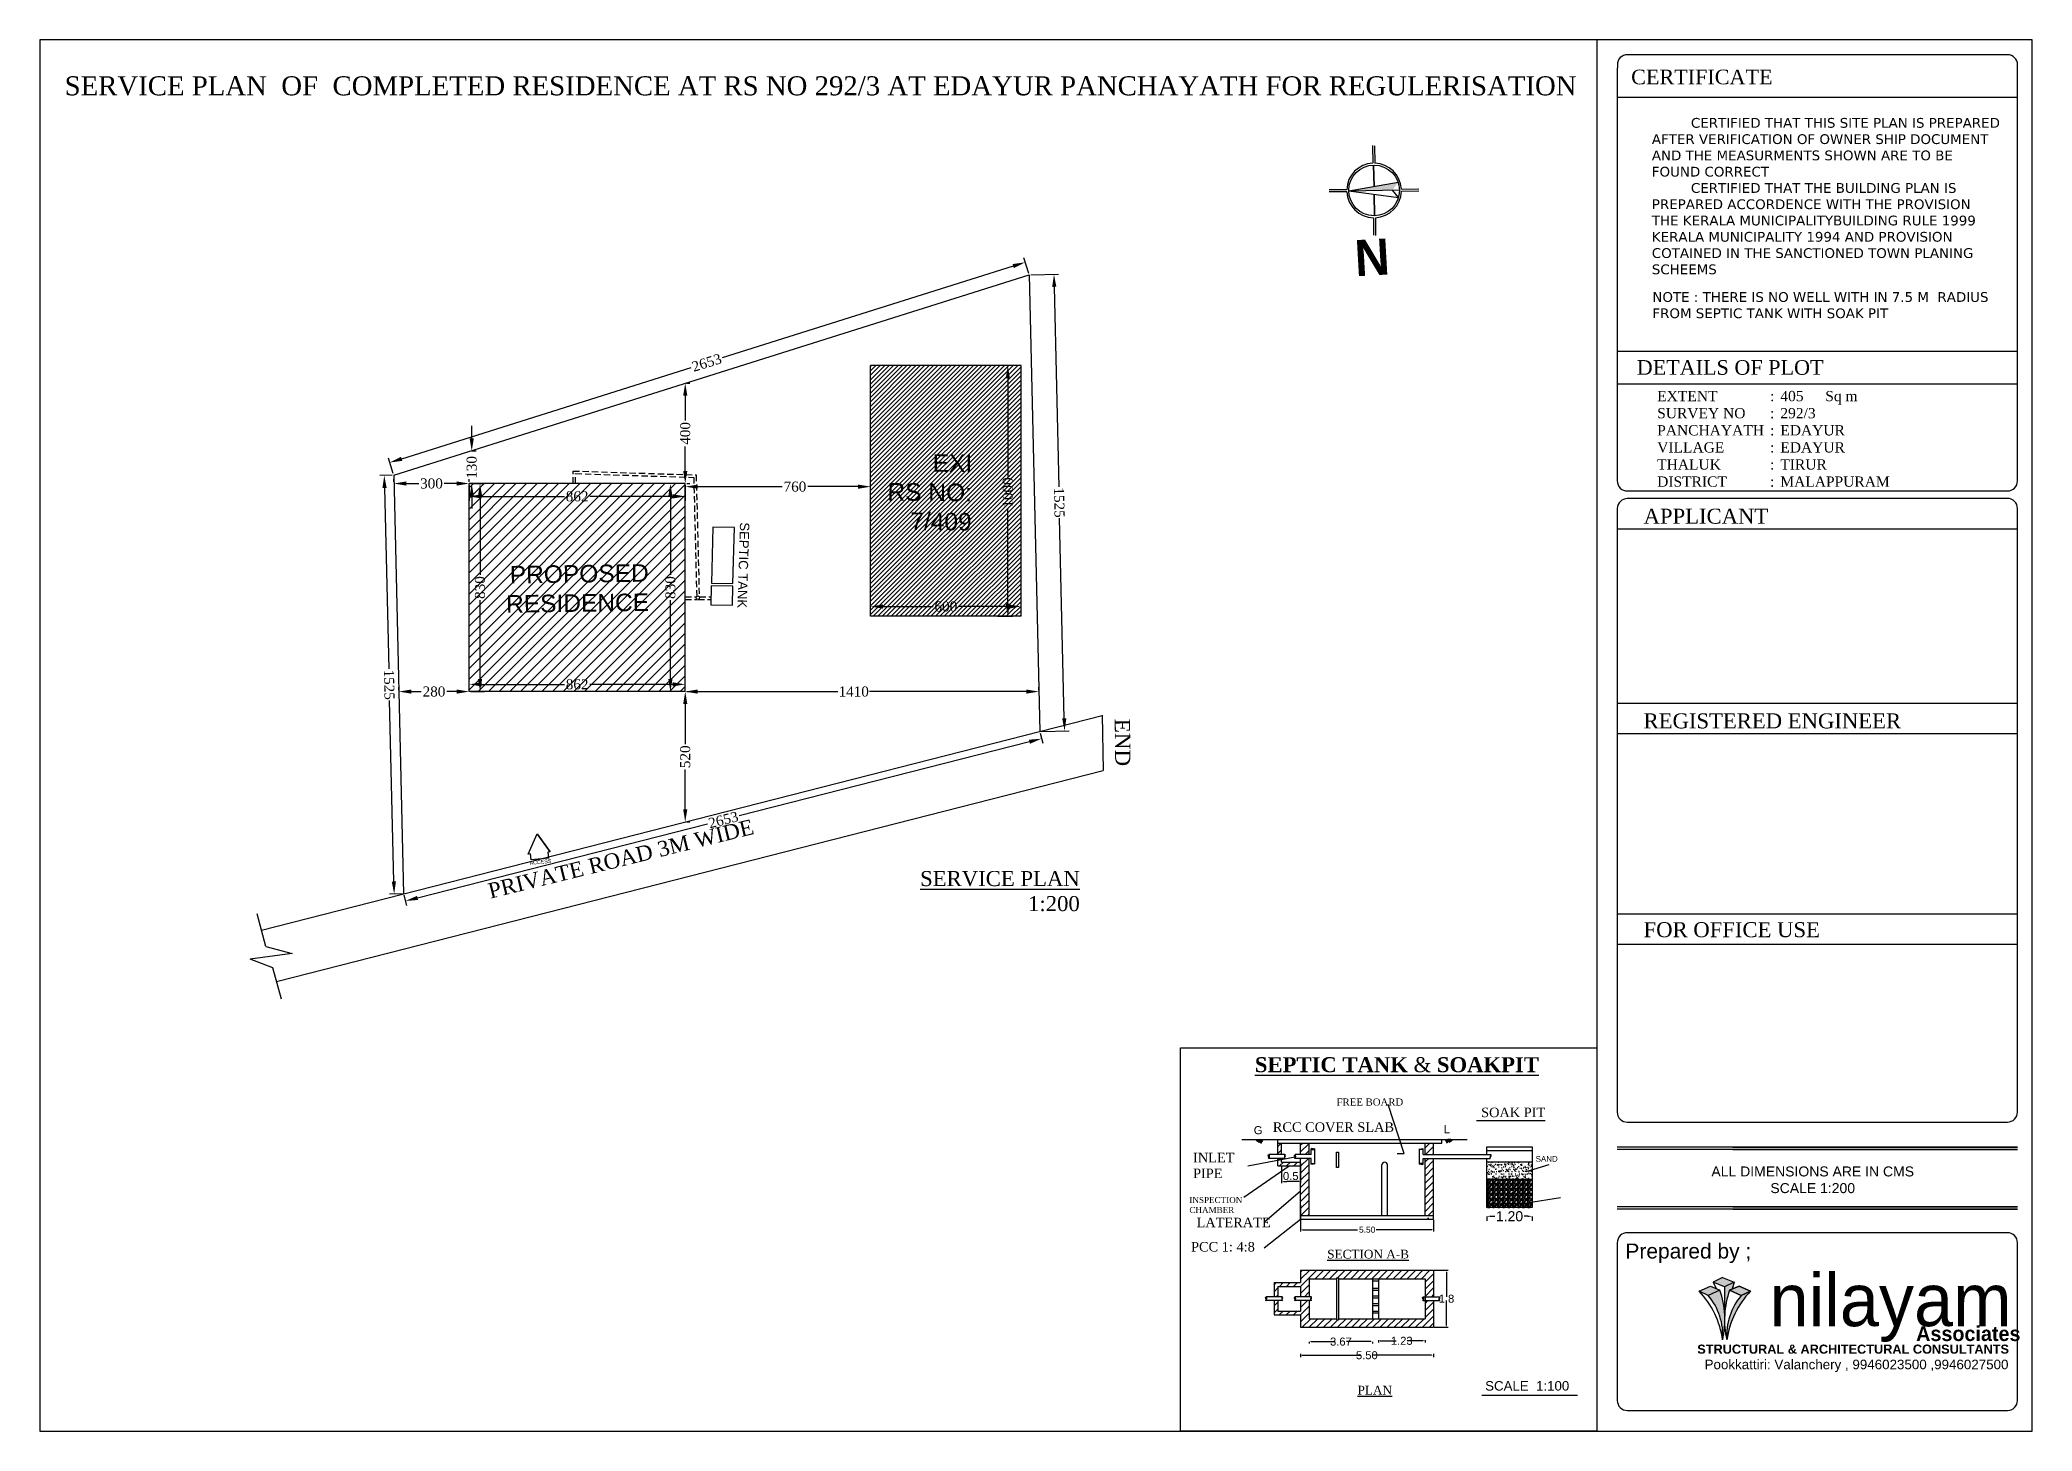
# Model space of a CAD drawing. Header units: inches. Extents: x -2903 to 3367, y -161 to 1064.
# Drawn here: x 301.9 to 381.3, y 103.9 to 159.4 of the extents above; entities that cross this region are included whole.
import ezdxf

# ---------------------------------------------------------------- set-up
doc = ezdxf.new("R2010")
doc.units = ezdxf.units.IN
doc.header["$MEASUREMENT"] = 0
doc.linetypes.add('ACAD_ISO03W100', pattern=[30, 12, -18])
doc.linetypes.add('DASHED2', pattern=[0.375, 0.25, -0.125])
doc.layers.add('--plan', color=7, linetype='Continuous')
doc.layers.add('TITLE', color=7, linetype='Continuous')
doc.styles.add('SA', font='times.ttf')
doc.styles.get("Standard").update_dxf_attribs({"font": 'arial.ttf'})
doc.styles.add('style1', font='romand.shx', dxfattribs={"height": 5})
doc.dimstyles.new('400', dxfattribs={"dimtxt": 0.4, "dimasz": 0.5, "dimexe": 0.18, "dimexo": 0.0625, "dimgap": 0.09, "dimtad": 0, "dimdec": 0, "dimlfac": 100, "dimzin": 0, "dimdsep": 46, "dimtxsty": 'SA', "dimcen": 0.09, "dimadec": 0, "dimazin": 0, "dimtfac": 1, "dimtdec": 0, "dimtofl": 0, "dimtmove": 0, "dimatfit": 3, "dimfxl": 1, "dimtolj": 1, "dimtzin": 0, "dimarcsym": 0})
doc.dimstyles.get("Standard").update_dxf_attribs({"dimtxt": 0.18, "dimasz": 0.18, "dimexe": 0.18, "dimexo": 0.0625, "dimgap": 0.09, "dimtad": 0, "dimtih": 1, "dimtoh": 1, "dimdec": 0, "dimlfac": 100, "dimzin": 0, "dimdsep": 46, "dimtxsty": 'Standard', "dimcen": 0.09, "dimadec": 0, "dimazin": 0, "dimtfac": 1, "dimtdec": 0, "dimtofl": 0, "dimtmove": 0, "dimatfit": 3, "dimfxl": 1, "dimtolj": 1, "dimtzin": 0, "dimarcsym": 0})
pattern_1 = [(45, (309.23156, -97.78228), (-0.14110087, 0.14110087), [])]

msp = doc.modelspace()

# ---------------------------------------------------------------- texts
at = {"layer": '--plan', "ltscale": 0.1, "char_height": 0.6096, "width": 46.54242, "attachment_point": 1, "style": 'SA'}
for s, insert, rotation in [('END ', (345.369, 132.335), 270.60557), ('PRIVATE ROAD 3M WIDE', (319.714, 125.744), 13.79045)]:
    msp.add_mtext(s, dxfattribs=dict(at, insert=insert, rotation=rotation))
at = {"layer": '--plan', "ltscale": 0.1, "insert": (320.742, 126.255), "char_height": 0.6, "width": 22.62466, "attachment_point": 1, "style": 'SA'}
msp.add_mtext('\\pxqr;{\\LSERVICE PLAN\\P}1:200', dxfattribs=at)
for s, height, p in [('G ', 0.3236, (350.305, 115.753)), ('L', 0.328, (357.882, 115.793)), ('SAND', 0.2273, (361.548, 114.657)), ('0.5', 0.3193, (351.47, 113.928)), ('SCALE  1:100', 0.37883, (359.534, 105.528))]:
    msp.add_text(s, height=height).set_placement(p)
at = {"attachment_point": 1}
for s, insert, char_height, width, style in [('{\\fTimes New Roman|b0|i0|c0|p18;CERTIFICATE}', (365.357, 158.224), 0.58425, 44.41204, 'SA'), ('{\\fVerdana|b0|i0|c0|p34;NOTE : THERE IS NO WELL WITH IN 7.5 M  RADIUS FROM SEPTIC TANK WITH SOAK PIT}', (366.204, 149.349), 0.3895, 14.78911, 'SA'), ('{\\fTimes New Roman|b0|i0|c0|p18;DETAILS OF PLOT}', (365.578, 146.637), 0.58425, 44.41204, 'SA'), ('{\\fTimes New Roman|b0|i0|c0|p18;APPLICANT}', (365.852, 140.71), 0.5985, 5.9548, 'style1'), ('{\\fTimes New Roman|b0|i0|c0|p18;REGISTERED ENGINEER}', (365.852, 132.544), 0.5985, 17.0473, 'style1'), ('{\\fTimes New Roman|b0|i0|c0|p18;FOR OFFICE USE}', (365.852, 124.214), 0.5985, 19.37305, 'style1'), ('{\\H0.75x;FREE BOARD} ', (353.608, 117.182), 0.37883, 5.03289, 'SA'), ('RCC COVER SLAB', (351.067, 116.229), 0.37883, 5.03289, 'SA'), ('INLET \\PPIPE', (347.884, 115.013), 0.3788, 5.03289, 'SA'), ('INSPECTION \\PCHAMBER', (347.738, 113.251), 0.23946, 5.03289, 'SA'), ('LATERATE ', (348.024, 112.424), 0.3788, 4.74578, 'SA'), ('PCC 1: 4:8', (347.804, 111.455), 0.3788, 3.66489, 'SA'), ('{\\LSECTION A-B}', (353.234, 111.147), 0.34852, 3.79168, 'SA'), ('{\\LPLAN}', (354.444, 105.72), 0.3485, 3.79168, 'SA')]:
    msp.add_mtext(s, dxfattribs=dict(at, insert=insert, char_height=char_height, width=width, style=style))
at = {"color": 6, "insert": (295.235, 157.959), "char_height": 0.76, "width": 73.00414, "attachment_point": 1, "style": 'SA'}
msp.add_mtext('\\A1;\\pxqc;{\\C256;         SERVICE PLAN  OF  COMPLETED RESIDENCE AT RS NO 292/3 AT EDAYUR PANCHAYATH FOR REGULERISATION}', dxfattribs=at)
at = {"linetype": 'ACAD_ISO03W100', "insert": (366.181, 156.296), "char_height": 0.3895, "width": 13.84459, "attachment_point": 1, "style": 'SA'}
msp.add_mtext('{\\fVerdana|b0|i0|c0|p34;^ICERTIFIED THAT THIS SITE PLAN IS PREPARED AFTER VERIFICATION OF OWNER SHIP DOCUMENT AND THE MEASURMENTS SHOWN ARE TO BE FOUND CORRECT\\P^ICERTIFIED THAT THE BUILDING PLAN IS PREPARED ACCORDENCE WITH THE PROVISION THE KERALA MUNICIPALITYBUILDING RULE 1999 KERALA MUNICIPALITY 1994 AND PROVISION COTAINED IN THE SANCTIONED TOWN PLANING SCHEEMS}', dxfattribs=at)
at = {"color": 7, "insert": (355.065, 150.018), "char_height": 1.44085, "width": 30.43195, "attachment_point": 2, "rotation": 183.24386, "style": 'SA'}
msp.add_mtext('{\\fStylus BT|b1|i0|c0|p34;N}', dxfattribs=at)
at = {"color": 240, "true_color": 0xed1f24, "insert": (366.394, 145.407), "char_height": 0.40929, "width": 11.77854, "attachment_point": 1, "style": 'SA'}
msp.add_mtext('\\pxt10,11,12;{\\C256;EXTENT^I^I:^I405^I Sq m\\P\\pt11,12;SURVEY NO^I:^I292/3\\PPANCHAYATH ^I:^IEDAYUR\\PVILLAGE^I:^IEDAYUR \\P\\pt10,11,12;THALUK^I^I:^ITIRUR\\PDISTRICT^I^I:^IMALAPPURAM}', dxfattribs=at)
at = {"linetype": 'ByBlock', "insert": (339.08, 142.869), "char_height": 0.7, "width": 7.81386, "attachment_point": 3, "rotation": 359.43622}
msp.add_mtext('EXI\\P RS NO:\\P7/409', dxfattribs=at)
at = {"linetype": 'ByBlock', "transparency": 33554687, "attachment_point": 3}
for s, insert, char_height, width, rotation in [('SEPTIC TANK ', (330.083, 136.737), 0.37369, 4.17136, 268.19598), ('PROPOSED RESIDENCE', (326.17, 138.499), 0.7, 7.81386, 0.75212)]:
    msp.add_mtext(s, dxfattribs=dict(at, insert=insert, char_height=char_height, width=width, rotation=rotation))
at = {"insert": (321.418, 126.65), "char_height": 0.151, "width": 31.60717, "attachment_point": 1, "rotation": 5.62552}
msp.add_mtext('ACCESS', dxfattribs=at)
at = {"ltscale": 10, "insert": (359.372, 116.816), "char_height": 0.3788, "width": 3.2544, "attachment_point": 1, "style": 'SA'}
msp.add_mtext('SOAK PIT', dxfattribs=at)
at = {"insert": (366.507, 114.47), "char_height": 0.399, "width": 12.18174, "attachment_point": 1}
msp.add_mtext('\\pxqc;ALL DIMENSIONS ARE IN CMS\\PSCALE 1:200', dxfattribs=at)
at = {"attachment_point": 5}
for s, insert, char_height in [('\\A1;5.50', (354.827, 111.946), 0.2395), ('\\A1;1.8', (357.992, 109.192), 0.3193)]:
    msp.add_mtext(s, dxfattribs=dict(at, insert=insert, char_height=char_height))
at = {"color": 0, "lineweight": 20, "insert": (365.127, 111.395), "char_height": 0.5985, "width": 13.89309, "attachment_point": 1}
msp.add_mtext('Prepared by ;', dxfattribs=at)
at = {"ltscale": 10, "char_height": 0.3193, "attachment_point": 5}
for s, insert in [('\\A1;3.67', (353.781, 107.481)), ('\\A1;1.23', (356.206, 107.513)), ('\\A1;5.50', (354.815, 106.937))]:
    msp.add_mtext(s, dxfattribs=dict(at, insert=insert))
at = {"layer": 'TITLE', "color": 7, "insert": (350.349, 118.829), "char_height": 0.59864, "width": 38.59786, "attachment_point": 1, "style": 'SA'}
msp.add_mtext('{\\fTimes New Roman|b1|i0|c0|p18;\\LSEPTIC TANK \\fTimes New Roman|b0|i0|c0|p18;\\C256;& \\fTimes New Roman|b1|i0|c0|p18;\\C7;SOAKPIT}', dxfattribs=at)

# ---------------------------------------------------------------- blocks, each defined once
blk = doc.blocks.new('*D533')
at = {"color": 0, "lineweight": -2, "ltscale": 10, "transparency": 16777216}
for p, q in [((359.595, 112.474), (359.595, 112.302)), ((359.775, 112.482), (359.914, 112.482)), ((361.233, 112.482), (361.094, 112.482)), ((361.413, 112.474), (361.413, 112.302))]:
    blk.add_line(p, q, dxfattribs=at)
at = {"color": 0, "ltscale": 10, "transparency": 16777216}
for points in [[(359.775, 112.512), (359.775, 112.452), (359.595, 112.482)], [(361.233, 112.512), (361.233, 112.452), (361.413, 112.482)]]:
    blk.add_solid(points, dxfattribs=at)
at = {"layer": 'Defpoints', "color": 0, "ltscale": 10, "transparency": 16777216}
for p in [(359.595, 112.536), (361.413, 112.536), (361.413, 112.482)]:
    blk.add_point(p, dxfattribs=at)
at = {"color": 0, "ltscale": 10, "transparency": 16777216, "insert": (360.504, 112.482), "char_height": 0.18, "attachment_point": 5}
blk.add_mtext('\\A1;{\\H2.2222x;1.20}', dxfattribs=at)
blk = doc.blocks.new('nilayan new')
h = blk.add_hatch(color=256)
h.set_gradient(color1=(171, 171, 160), color2=(233, 233, 231), one_color=1, tint=0.91)
h.paths.add_polyline_path([(-543.265, 296.076), (-543.464, 295.991), (-543.303, 295.916), (-543.099, 296.007)])
h.paths.add_polyline_path([(-543.099, 296.007), (-543.303, 295.916, -0.197043), (-543.05, 295.133, 0.041266), (-543.013, 295.39, -0.030102), (-543.013, 295.58, 0.069334)])
h.paths.add_polyline_path([(-542.927, 296.007), (-542.722, 295.916), (-542.561, 295.991), (-542.76, 296.076)])
h.paths.add_polyline_path([(-542.561, 295.991), (-542.722, 295.916, 0.197043), (-542.976, 295.133, -0.158169)])
h = blk.add_hatch(color=256)
h.set_gradient(color1=(13, 97, 231), color2=(163, 196, 250), one_color=1, tint=0.81, name='HEMISPHERICAL')
h.paths.add_polyline_path([(-542.848, 296.148), (-543.052, 296.23), (-543.218, 296.149), (-543.018, 296.064)])
h.paths.add_polyline_path([(-543.016, 295.622, -0.006631), (-543.013, 295.58, -0.069334), (-542.927, 296.007), (-542.882, 296.026), (-542.848, 296.148), (-543.018, 296.064)])
for p, q in [((-543.464, 295.991), (-543.265, 296.076)), ((-543.099, 296.007), (-543.303, 295.916)), ((-543.265, 296.076), (-543.099, 296.007)), ((-543.052, 296.23), (-543.218, 296.149)), ((-543.018, 296.064), (-543.218, 296.149)), ((-543.218, 296.149), (-543.163, 296.034)), ((-543.052, 296.23), (-542.848, 296.148)), ((-542.848, 296.148), (-543.018, 296.064)), ((-543.018, 296.064), (-543.016, 295.622)), ((-542.76, 296.076), (-542.927, 296.007)), ((-542.927, 296.007), (-542.722, 295.916)), ((-542.848, 296.148), (-542.882, 296.026)), ((-542.561, 295.991), (-542.76, 296.076)), ((-543.303, 295.916), (-543.464, 295.991)), ((-542.722, 295.916), (-542.561, 295.991))]:
    blk.add_line(p, q)
for points in [[(-543.265, 296.076), (-543.099, 296.007), (-543.303, 295.916), (-543.464, 295.991), (-543.265, 296.076)], [(-542.76, 296.076), (-542.561, 295.991), (-542.722, 295.916), (-542.927, 296.007), (-542.76, 296.076)]]:
    blk.add_lwpolyline(points)
for centre, radius, start, end in [((-544.588, 295.485), 1.579, 347.0994, 19.3132), ((-541.437, 295.485), 1.579, 160.6868, 192.9006), ((-544.579, 294.922), 1.544, 7.8259, 43.7778), ((-544.132, 295.215), 1.085, 355.6446, 40.2323), ((-541.893, 295.215), 1.085, 139.7677, 184.3554), ((-541.446, 294.922), 1.544, 136.2222, 172.1741)]:
    blk.add_arc(centre, radius, start, end)
at = {"attachment_point": 1}
for s, width, insert, char_height in [('{\\fBauhaus|b0|i0|c0|p2;\\C5;nilayam}', 18.84828, (-542.225, 296.297), 0.92248), ('Pookkattiri: Valanchery , 9946023500 ,9946027500', 13.33237, (-543.366, 294.786), 0.168)]:
    blk.add_mtext_dynamic_manual_height_columns(s, width=width, gutter_width=1, heights=[0], dxfattribs=dict(at, insert=insert, char_height=char_height))
for s, insert, char_height, width in [('{\\fBauhaus|b1|i0|c0|p2;Associates}', (-539.651, 295.373), 0.25945, 11.05359), ('{\\fArial Greek|b1|i0|c0|p34;STRUCTURAL & ARCHITECTURAL CONSULTANTS}', (-543.495, 295.051), 0.16, 15.33754)]:
    blk.add_mtext(s, dxfattribs=dict(at, insert=insert, char_height=char_height, width=width))
blk = doc.blocks.new('*D534')
at = {"color": 0, "lineweight": -2, "transparency": 16777216}
for p, q in [((316.211, 133.476), (316.211, 133.593)), ((319.011, 133.476), (319.011, 133.593)), ((316.711, 133.413), (317.095, 133.413)), ((318.511, 133.413), (318.127, 133.413))]:
    blk.add_line(p, q, dxfattribs=at)
at = {"color": 0, "transparency": 16777216}
for points in [[(316.711, 133.497), (316.711, 133.33), (316.211, 133.413)], [(318.511, 133.497), (318.511, 133.33), (319.011, 133.413)]]:
    blk.add_solid(points, dxfattribs=at)
at = {"layer": 'Defpoints', "color": 0, "transparency": 16777216}
for p in [(316.211, 133.413), (316.211, 133.413), (319.011, 133.413)]:
    blk.add_point(p, dxfattribs=at)
at = {"color": 0, "transparency": 16777216, "insert": (317.611, 133.413), "char_height": 0.4, "attachment_point": 5, "style": 'SA'}
blk.add_mtext('\\A1;280', dxfattribs=at)
blk = doc.blocks.new('*D542')
at = {"color": 0, "lineweight": -2, "transparency": 16777216}
for p, q in [((327.569, 141.713), (326.859, 141.713)), ((327.039, 141.213), (327.039, 138.068)), ((327.039, 133.913), (327.039, 137.059)), ((327.249, 133.413), (326.859, 133.413))]:
    blk.add_line(p, q, dxfattribs=at)
at = {"color": 0, "transparency": 16777216}
for points in [[(326.956, 141.213), (327.122, 141.213), (327.039, 141.713)], [(326.956, 133.913), (327.122, 133.913), (327.039, 133.413)]]:
    blk.add_solid(points, dxfattribs=at)
at = {"layer": 'Defpoints', "color": 0, "transparency": 16777216}
for p in [(327.039, 141.713), (327.631, 141.713), (327.311, 133.413)]:
    blk.add_point(p, dxfattribs=at)
at = {"color": 0, "transparency": 16777216, "insert": (327.039, 137.563), "char_height": 0.4, "attachment_point": 5, "rotation": 90, "style": 'SA'}
blk.add_mtext('\\A1;830', dxfattribs=at)
blk = doc.blocks.new('*D543')
at = {"color": 0, "lineweight": -2, "transparency": 16777216}
for p, q in [((319.011, 141.651), (319.011, 141.02)), ((327.631, 141.651), (327.631, 141.02)), ((319.511, 141.2), (322.818, 141.2)), ((327.131, 141.2), (323.824, 141.2))]:
    blk.add_line(p, q, dxfattribs=at)
at = {"color": 0, "transparency": 16777216}
for points in [[(319.511, 141.284), (319.511, 141.117), (319.011, 141.2)], [(327.131, 141.284), (327.131, 141.117), (327.631, 141.2)]]:
    blk.add_solid(points, dxfattribs=at)
at = {"layer": 'Defpoints', "color": 0, "transparency": 16777216}
for p in [(319.011, 141.713), (327.631, 141.713), (319.011, 141.2)]:
    blk.add_point(p, dxfattribs=at)
at = {"color": 0, "transparency": 16777216, "insert": (323.321, 141.2), "char_height": 0.4, "attachment_point": 5, "style": 'SA'}
blk.add_mtext('\\A1;862', dxfattribs=at)
blk = doc.blocks.new('*D544')
at = {"color": 0, "lineweight": -2, "transparency": 16777216}
for p, q in [((319.074, 141.713), (319.627, 141.713)), ((319.447, 141.213), (319.447, 138.068)), ((319.447, 133.913), (319.447, 137.059)), ((319.074, 133.413), (319.627, 133.413))]:
    blk.add_line(p, q, dxfattribs=at)
at = {"color": 0, "transparency": 16777216}
for points in [[(319.364, 141.213), (319.531, 141.213), (319.447, 141.713)], [(319.364, 133.913), (319.531, 133.913), (319.447, 133.413)]]:
    blk.add_solid(points, dxfattribs=at)
at = {"layer": 'Defpoints', "color": 0, "transparency": 16777216}
for p in [(319.011, 141.713), (319.011, 133.413), (319.447, 133.413)]:
    blk.add_point(p, dxfattribs=at)
at = {"color": 0, "transparency": 16777216, "insert": (319.447, 137.563), "char_height": 0.4, "attachment_point": 5, "rotation": 90, "style": 'SA'}
blk.add_mtext('\\A1;830', dxfattribs=at)
blk = doc.blocks.new('*D545')
at = {"color": 0, "lineweight": -2, "transparency": 16777216}
for p, q in [((319.011, 133.476), (319.011, 133.881)), ((319.511, 133.701), (322.818, 133.701)), ((327.131, 133.701), (323.824, 133.701)), ((327.631, 133.476), (327.631, 133.881))]:
    blk.add_line(p, q, dxfattribs=at)
at = {"color": 0, "transparency": 16777216}
for points in [[(319.511, 133.784), (319.511, 133.618), (319.011, 133.701)], [(327.131, 133.784), (327.131, 133.618), (327.631, 133.701)]]:
    blk.add_solid(points, dxfattribs=at)
at = {"layer": 'Defpoints', "color": 0, "transparency": 16777216}
for p in [(327.631, 133.701), (319.011, 133.413), (327.631, 133.413)]:
    blk.add_point(p, dxfattribs=at)
at = {"color": 0, "transparency": 16777216, "insert": (323.321, 133.701), "char_height": 0.4, "attachment_point": 5, "style": 'SA'}
blk.add_mtext('\\A1;862', dxfattribs=at)
blk = doc.blocks.new('*D535')
at = {"color": 0, "lineweight": -2, "transparency": 16777216}
for p, q in [((327.631, 133.476), (327.631, 133.593)), ((341.734, 133.476), (341.734, 133.593)), ((328.131, 133.413), (333.714, 133.413)), ((341.234, 133.413), (334.985, 133.413))]:
    blk.add_line(p, q, dxfattribs=at)
at = {"color": 0, "transparency": 16777216}
for points in [[(328.131, 133.497), (328.131, 133.33), (327.631, 133.413)], [(341.234, 133.497), (341.234, 133.33), (341.734, 133.413)]]:
    blk.add_solid(points, dxfattribs=at)
at = {"layer": 'Defpoints', "color": 0, "transparency": 16777216}
for p in [(327.631, 133.413), (341.734, 133.413), (341.734, 133.413)]:
    blk.add_point(p, dxfattribs=at)
at = {"color": 0, "transparency": 16777216, "insert": (334.35, 133.413), "char_height": 0.4, "attachment_point": 5, "style": 'SA'}
blk.add_mtext('\\A1;1410', dxfattribs=at)
blk = doc.blocks.new('*D538')
at = {"color": 0, "lineweight": -2, "transparency": 16777216}
for p, q in [((316.011, 141.776), (316.011, 141.893)), ((316.511, 141.713), (317.001, 141.713)), ((318.511, 141.713), (318.022, 141.713)), ((319.011, 141.776), (319.011, 141.893))]:
    blk.add_line(p, q, dxfattribs=at)
at = {"color": 0, "transparency": 16777216}
for points in [[(316.511, 141.797), (316.511, 141.63), (316.011, 141.713)], [(318.511, 141.797), (318.511, 141.63), (319.011, 141.713)]]:
    blk.add_solid(points, dxfattribs=at)
at = {"layer": 'Defpoints', "color": 0, "transparency": 16777216}
for p in [(316.011, 141.713), (316.011, 141.713), (319.011, 141.713)]:
    blk.add_point(p, dxfattribs=at)
at = {"color": 0, "transparency": 16777216, "insert": (317.511, 141.713), "char_height": 0.4, "attachment_point": 5, "style": 'SA'}
blk.add_mtext('\\A1;300', dxfattribs=at)
blk = doc.blocks.new('*D539')
at = {"color": 0, "lineweight": -2, "transparency": 16777216}
for p, q in [((319.115, 143.511), (319.115, 144.011)), ((319.122, 143.011), (319.295, 143.011)), ((319.074, 141.713), (319.295, 141.713)), ((319.115, 141.213), (319.115, 140.713))]:
    blk.add_line(p, q, dxfattribs=at)
at = {"color": 0, "transparency": 16777216}
for points in [[(319.031, 143.511), (319.198, 143.511), (319.115, 143.011)], [(319.031, 141.213), (319.198, 141.213), (319.115, 141.713)]]:
    blk.add_solid(points, dxfattribs=at)
at = {"layer": 'Defpoints', "color": 0, "transparency": 16777216}
for p in [(319.059, 143.011), (319.115, 143.011), (319.011, 141.713)]:
    blk.add_point(p, dxfattribs=at)
at = {"color": 0, "transparency": 16777216, "insert": (319.115, 142.355), "char_height": 0.4, "attachment_point": 5, "rotation": 90, "style": 'SA'}
blk.add_mtext('\\A1;130', dxfattribs=at)
blk = doc.blocks.new('*D540')
at = {"color": 0, "lineweight": -2, "transparency": 16777216}
for p, q in [((327.631, 132.913), (327.631, 131.322)), ((327.694, 133.413), (327.811, 133.413)), ((327.631, 128.713), (327.631, 130.305)), ((327.694, 128.213), (327.811, 128.213))]:
    blk.add_line(p, q, dxfattribs=at)
at = {"color": 0, "transparency": 16777216}
for points in [[(327.548, 132.913), (327.715, 132.913), (327.631, 133.413)], [(327.548, 128.713), (327.715, 128.713), (327.631, 128.213)]]:
    blk.add_solid(points, dxfattribs=at)
at = {"layer": 'Defpoints', "color": 0, "transparency": 16777216}
for p in [(327.631, 133.413), (327.631, 133.413), (327.631, 128.213)]:
    blk.add_point(p, dxfattribs=at)
at = {"color": 0, "transparency": 16777216, "insert": (327.631, 130.813), "char_height": 0.4, "attachment_point": 5, "rotation": 90, "style": 'SA'}
blk.add_mtext('\\A1;520', dxfattribs=at)
blk = doc.blocks.new('*D541')
at = {"color": 0, "lineweight": -2, "transparency": 16777216}
for p, q in [((327.631, 141.651), (327.631, 141.408)), ((328.131, 141.588), (331.494, 141.588)), ((334.524, 141.588), (332.517, 141.588)), ((335.024, 141.65), (335.024, 141.768))]:
    blk.add_line(p, q, dxfattribs=at)
at = {"color": 0, "transparency": 16777216}
for points in [[(328.131, 141.671), (328.131, 141.504), (327.631, 141.588)], [(334.524, 141.671), (334.524, 141.504), (335.024, 141.588)]]:
    blk.add_solid(points, dxfattribs=at)
at = {"layer": 'Defpoints', "color": 0, "transparency": 16777216}
for p in [(327.631, 141.713), (335.024, 141.588), (335.024, 141.588)]:
    blk.add_point(p, dxfattribs=at)
at = {"color": 0, "transparency": 16777216, "insert": (332.006, 141.588), "char_height": 0.4, "attachment_point": 5, "style": 'SA'}
blk.add_mtext('\\A1;760', dxfattribs=at)
blk = doc.blocks.new('*D546')
at = {"color": 0, "lineweight": -2, "transparency": 16777216}
for p, q in [((341.411, 150.039), (342.517, 150.064)), ((342.348, 149.56), (342.534, 141.579)), ((342.748, 132.345), (342.563, 140.326)), ((341.833, 131.823), (342.939, 131.849))]:
    blk.add_line(p, q, dxfattribs=at)
at = {"color": 0, "transparency": 16777216}
for points in [[(342.432, 149.562), (342.265, 149.558), (342.337, 150.06)], [(342.831, 132.347), (342.665, 132.343), (342.759, 131.845)]]:
    blk.add_solid(points, dxfattribs=at)
at = {"layer": 'Defpoints', "color": 0, "transparency": 16777216}
for p in [(341.348, 150.037), (341.771, 131.822), (342.759, 131.845)]:
    blk.add_point(p, dxfattribs=at)
at = {"color": 0, "transparency": 16777216, "insert": (342.548, 140.953), "char_height": 0.4, "attachment_point": 5, "rotation": 271.32913, "style": 'SA'}
blk.add_mtext('\\A1;1525', dxfattribs=at)
blk = doc.blocks.new('*D536')
at = {"color": 0, "lineweight": -2, "transparency": 16777216}
for p, q in [((327.694, 145.713), (327.811, 145.713)), ((327.631, 145.213), (327.631, 144.231)), ((327.631, 142.213), (327.631, 143.195)), ((327.694, 141.713), (327.811, 141.713))]:
    blk.add_line(p, q, dxfattribs=at)
at = {"color": 0, "transparency": 16777216}
for points in [[(327.548, 145.213), (327.715, 145.213), (327.631, 145.713)], [(327.548, 142.213), (327.715, 142.213), (327.631, 141.713)]]:
    blk.add_solid(points, dxfattribs=at)
at = {"layer": 'Defpoints', "color": 0, "transparency": 16777216}
for p in [(327.631, 145.713), (327.631, 145.713), (327.631, 141.713)]:
    blk.add_point(p, dxfattribs=at)
at = {"color": 0, "transparency": 16777216, "insert": (327.631, 143.713), "char_height": 0.4, "attachment_point": 5, "rotation": 90, "style": 'SA'}
blk.add_mtext('\\A1;400', dxfattribs=at)
blk = doc.blocks.new('*D547')
at = {"color": 0, "lineweight": -2, "transparency": 16777216}
for p, q in [((340.713, 150.389), (329.107, 146.73)), ((341.329, 150.097), (341.136, 150.711)), ((316.322, 142.7), (327.867, 146.339)), ((315.985, 142.107), (315.791, 142.721))]:
    blk.add_line(p, q, dxfattribs=at)
at = {"color": 0, "transparency": 16777216}
for points in [[(340.688, 150.468), (340.738, 150.309), (341.19, 150.539)], [(316.297, 142.779), (316.347, 142.62), (315.845, 142.55)]]:
    blk.add_solid(points, dxfattribs=at)
at = {"layer": 'Defpoints', "color": 0, "transparency": 16777216}
for p in [(341.19, 150.539), (341.348, 150.037), (316.003, 142.048)]:
    blk.add_point(p, dxfattribs=at)
at = {"color": 0, "transparency": 16777216, "insert": (328.487, 146.535), "char_height": 0.4, "attachment_point": 5, "rotation": 17.49689, "style": 'SA'}
blk.add_mtext('\\A1;2653', dxfattribs=at)
blk = doc.blocks.new('*D548')
at = {"color": 0, "lineweight": -2, "transparency": 16777216}
for p, q in [((315.941, 142.046), (315.447, 142.035)), ((315.639, 141.539), (315.81, 134.315)), ((316.01, 125.837), (315.839, 133.062)), ((316.336, 125.345), (315.842, 125.333))]:
    blk.add_line(p, q, dxfattribs=at)
at = {"color": 0, "transparency": 16777216}
for points in [[(315.722, 141.541), (315.555, 141.537), (315.627, 142.039)], [(316.093, 125.839), (315.927, 125.835), (316.022, 125.337)]]:
    blk.add_solid(points, dxfattribs=at)
at = {"layer": 'Defpoints', "color": 0, "transparency": 16777216}
for p in [(316.003, 142.048), (316.022, 125.337), (316.398, 125.346)]:
    blk.add_point(p, dxfattribs=at)
at = {"color": 0, "transparency": 16777216, "insert": (315.824, 133.688), "char_height": 0.4, "attachment_point": 5, "rotation": 271.35507, "style": 'SA'}
blk.add_mtext('\\A1;1525', dxfattribs=at)
blk = doc.blocks.new('*D549')
at = {"color": 0, "lineweight": -2, "transparency": 16777216}
for p, q in [((335.024, 136.478), (335.024, 136.987)), ((335.524, 136.807), (337.514, 136.807)), ((340.524, 136.807), (338.533, 136.807)), ((341.024, 136.478), (341.024, 136.987))]:
    blk.add_line(p, q, dxfattribs=at)
at = {"color": 0, "transparency": 16777216}
for points in [[(335.524, 136.89), (335.524, 136.723), (335.024, 136.807)], [(340.524, 136.89), (340.524, 136.723), (341.024, 136.807)]]:
    blk.add_solid(points, dxfattribs=at)
at = {"layer": 'Defpoints', "color": 0, "transparency": 16777216}
for p in [(341.024, 136.807), (335.024, 136.416), (341.024, 136.416)]:
    blk.add_point(p, dxfattribs=at)
at = {"color": 0, "transparency": 16777216, "insert": (338.024, 136.807), "char_height": 0.4, "attachment_point": 5, "style": 'SA'}
blk.add_mtext('\\A1;600', dxfattribs=at)
blk = doc.blocks.new('*D550')
at = {"color": 0, "lineweight": -2, "transparency": 16777216}
for p, q in [((340.961, 146.416), (340.317, 146.416)), ((340.497, 145.916), (340.497, 141.99)), ((340.497, 136.916), (340.497, 140.719)), ((340.086, 136.416), (340.677, 136.416))]:
    blk.add_line(p, q, dxfattribs=at)
at = {"color": 0, "transparency": 16777216}
for points in [[(340.413, 145.916), (340.58, 145.916), (340.497, 146.416)], [(340.413, 136.916), (340.58, 136.916), (340.497, 136.416)]]:
    blk.add_solid(points, dxfattribs=at)
at = {"layer": 'Defpoints', "color": 0, "transparency": 16777216}
for p in [(340.497, 146.416), (341.024, 146.416), (340.024, 136.416)]:
    blk.add_point(p, dxfattribs=at)
at = {"color": 0, "transparency": 16777216, "insert": (340.497, 141.355), "char_height": 0.4, "attachment_point": 5, "rotation": 90, "style": 'SA'}
blk.add_mtext('\\A1;1000', dxfattribs=at)
blk = doc.blocks.new('*D537')
at = {"color": 0, "lineweight": -2, "transparency": 16777216}
for p, q in [((341.359, 131.411), (329.782, 128.457)), ((341.786, 131.761), (341.888, 131.361)), ((316.956, 125.183), (328.522, 128.135)), ((316.414, 125.286), (316.516, 124.885))]:
    blk.add_line(p, q, dxfattribs=at)
at = {"color": 0, "transparency": 16777216}
for points in [[(341.339, 131.492), (341.38, 131.331), (341.844, 131.535)], [(316.935, 125.264), (316.977, 125.102), (316.472, 125.06)]]:
    blk.add_solid(points, dxfattribs=at)
at = {"layer": 'Defpoints', "color": 0, "transparency": 16777216}
for p in [(341.771, 131.822), (316.398, 125.346), (316.472, 125.06)]:
    blk.add_point(p, dxfattribs=at)
at = {"color": 0, "transparency": 16777216, "insert": (329.152, 128.296), "char_height": 0.4, "attachment_point": 5, "rotation": 14.31741, "style": 'SA'}
blk.add_mtext('\\A1;2653', dxfattribs=at)

# ---------------------------------------------------------------- dimensions: what is measured, and where the dimension line sits
for base, p1, p2, angle, text, picture, middle, dimtype in [((341.19, 150.539), (316.003, 142.048), (341.348, 150.037), 17.49689, '2653', '*D547', (328.487, 146.535), 161), ((319.115, 143.011), (319.011, 141.713), (319.059, 143.011), 90, '130', '*D539', (319.115, 142.355), 160), ((316.472, 125.06), (341.771, 131.822), (316.398, 125.346), 194.31741, '2653', '*D537', (329.152, 128.296), 161)]:
    dim = msp.add_linear_dim(base=base, p1=p1, p2=p2, angle=angle, text=text, dimstyle='400')
    dim.commit()
    dim.dimension.update_dxf_attribs({"geometry": picture, "text_midpoint": middle, "dimtype": dimtype})
for p1, p2, distance, picture, middle in [((341.348, 150.037), (341.771, 131.822), 0.989, '*D546', (342.548, 140.953)), ((316.003, 142.048), (316.398, 125.346), -0.377, '*D548', (315.824, 133.688))]:
    dim = msp.add_aligned_dim(p1=p1, p2=p2, distance=distance, text='1525', dimstyle='400')
    dim.commit()
    dim.dimension.update_dxf_attribs({"geometry": picture, "text_midpoint": middle})
dim = msp.add_linear_dim(base=(340.497, 146.416), p1=(340.024, 136.416), p2=(341.024, 146.416), angle=90, dimstyle='400')
dim.commit()
dim.dimension.update_dxf_attribs({"geometry": '*D550', "text_midpoint": (340.497, 141.355), "dimtype": 160})
dim = msp.add_aligned_dim(p1=(327.631, 141.713), p2=(327.631, 145.713), distance=0, dimstyle='400')
dim.commit()
dim.dimension.update_dxf_attribs({"geometry": '*D536', "text_midpoint": (327.631, 143.713)})
for base, p1, p2, picture, middle in [((316.011, 141.713), (319.011, 141.713), (316.011, 141.713), '*D538', (317.511, 141.713)), ((319.011, 141.2), (327.631, 141.713), (319.011, 141.713), '*D543', (323.321, 141.2)), ((341.024, 136.807), (335.024, 136.416), (341.024, 136.416), '*D549', (338.024, 136.807)), ((316.211, 133.413), (319.011, 133.413), (316.211, 133.413), '*D534', (317.611, 133.413)), ((327.631, 133.701), (319.011, 133.413), (327.631, 133.413), '*D545', (323.321, 133.701))]:
    dim = msp.add_linear_dim(base=base, p1=p1, p2=p2, dimstyle='400')
    dim.commit()
    dim.dimension.update_dxf_attribs({"geometry": picture, "text_midpoint": middle})
for base, p1, p2, picture, middle in [((319.447, 133.413), (319.011, 141.713), (319.011, 133.413), '*D544', (319.447, 137.563)), ((327.039, 141.713), (327.311, 133.413), (327.631, 141.713), '*D542', (327.039, 137.563)), ((327.631, 133.413), (327.631, 128.213), (327.631, 133.413), '*D540', (327.631, 130.813))]:
    dim = msp.add_linear_dim(base=base, p1=p1, p2=p2, angle=90, dimstyle='400')
    dim.commit()
    dim.dimension.update_dxf_attribs({"geometry": picture, "text_midpoint": middle})
dim = msp.add_linear_dim(base=(335.024, 141.588), p1=(327.631, 141.713), p2=(335.024, 141.588), text='760', dimstyle='400')
dim.commit()
dim.dimension.update_dxf_attribs({"geometry": '*D541', "text_midpoint": (332.006, 141.588), "dimtype": 160})
dim = msp.add_linear_dim(base=(341.734, 133.413), p1=(327.631, 133.413), p2=(341.734, 133.413), dimstyle='400')
dim.commit()
dim.dimension.update_dxf_attribs({"geometry": '*D535', "text_midpoint": (334.35, 133.413), "dimtype": 160})
at = {"ltscale": 10}
dim = msp.add_linear_dim(base=(361.413, 112.482), p1=(359.595, 112.536), p2=(361.413, 112.536), text='{\\H2.2222x;1.20}', dimstyle='Standard', dxfattribs=at)
dim.commit()
dim.dimension.update_dxf_attribs({"geometry": '*D533', "text_midpoint": (360.504, 112.482)})

# ---------------------------------------------------------------- hatches: boundary and pattern name
h = msp.add_hatch(color=7)
h.set_gradient(color1=(232, 75, 23), one_color=1, tint=1)
h.paths.add_polyline_path([(355.84, 153.42), (356.063, 153.729), (354.093, 153.384)])
h = msp.add_hatch()
h.set_pattern_fill('ANSI31', color=256)
h.set_pattern_definition([(45, (-141.3595, -72.78982), (-0.088388348, 0.088388348), [])])
h.paths.add_polyline_path([(341.024, 146.416), (335.024, 146.416), (335.024, 136.416), (341.024, 136.416)])
h.paths.add_polyline_path([(337.479, 136.382), (338.564, 136.382), (338.564, 137.236), (337.479, 137.236)], flags=9)
h.paths.add_polyline_path([(340.921, 140.64), (340.921, 142.021), (340.067, 142.021), (340.067, 140.64)], flags=24)
h.paths.add_polyline_path([(335.317, 139.466), (339.307, 139.426), (339.344, 143.226), (335.354, 143.266)], flags=24)
h = msp.add_hatch()
h.set_pattern_fill('ANSI31', color=256, scale=2.4)
h.set_pattern_definition([(45, (-145.40506, -77.22423), (-0.21213203, 0.21213203), [])])
h.paths.add_polyline_path([(319.011, 141.713), (319.011, 133.413), (327.631, 133.413), (327.631, 141.713)])
h.paths.add_polyline_path([(327.463, 137.013), (327.463, 138.099), (326.609, 138.099), (326.609, 137.013)], flags=24)
h.paths.add_polyline_path([(322.773, 140.776), (323.859, 140.776), (323.859, 141.63), (322.773, 141.63)], flags=24)
h.paths.add_polyline_path([(319.872, 137.013), (319.872, 138.099), (319.018, 138.099), (319.018, 137.013)], flags=24)
h.paths.add_polyline_path([(322.773, 133.277), (323.859, 133.277), (323.859, 134.131), (322.773, 134.131)], flags=9)
h.paths.add_polyline_path([(320.372, 136.149), (326.427, 136.229), (326.393, 138.849), (320.338, 138.77)], flags=24)
h = msp.add_hatch()
h.set_pattern_fill('ANSI31', color=256, scale=1.596374, style=0)
h.set_pattern_definition(pattern_1)
h.paths.add_polyline_path([(352.516, 114.791), (352.175, 114.791), (352.175, 114.639), (352.175, 112.518), (352.516, 112.518)])
h.paths.add_polyline_path([(352.516, 115.397), (352.175, 115.397), (352.175, 114.943), (352.516, 114.943)])
h.paths.add_polyline_path([(357.478, 114.791), (357.138, 114.791), (357.138, 112.518), (357.478, 112.518)])
h.paths.add_polyline_path([(357.138, 114.942), (357.478, 114.942), (357.478, 115.397), (357.138, 115.397)])
h.paths.add_polyline_path([(350.963, 115.635), (355.877, 115.635), (355.877, 116.443), (350.963, 116.443)], flags=9)
h = msp.add_hatch()
h.set_pattern_fill('ANSI31', color=256, scale=1.596374, style=0)
h.set_pattern_definition(pattern_1)
h.paths.add_polyline_path([(351.417, 115.397), (351.266, 115.397), (351.266, 114.945), (351.417, 114.944)])
h.paths.add_polyline_path([(352.175, 114.639), (351.417, 114.639), (351.417, 114.747), (351.266, 114.719), (351.266, 114.488), (352.175, 114.488)])
h.paths.add_polyline_path([(351.417, 114.791), (351.266, 114.791), (351.266, 114.719), (351.417, 114.747)])
h.paths.add_polyline_path([(350.973, 116.324), (354.571, 116.324), (354.571, 115.124), (350.973, 115.124)], flags=9)
h = msp.add_hatch()
h.set_pattern_fill('AR-SAND', color=256, scale=0.099773, style=0)
h.set_pattern_definition([(37.5, (309.23156, -97.78228), (-0.00628506, 0.19224572), [0, -0.15165554, 0, -0.16961474, 0, -0.16213174]), (7.5, (309.23156, -97.78228), (0.1765766, 0.28157505), [0, -0.08181417, 0, -0.13668953, 0, -0.05238102]), (327.5, (309.10884, -97.78228), (0.31070846, 0.00056462), [0, -0.04988669, 0, -0.17959208, 0, -0.23446744]), (317.5, (309.10884, -97.78228), (0.2999314, 0.08756866), [0, -0.02494334, 0, -0.11773259, 0, -0.13469406])])
h.paths.add_polyline_path([(361.413, 113.966), (361.413, 114.655), (359.595, 114.66), (359.595, 113.966)])
h = msp.add_hatch()
h.set_pattern_fill('GRAVEL', color=256, scale=0.199547, style=0)
h.set_pattern_definition([(228.0128, (309.375236, -97.582736), (-1.5963737139, -1.7959210928), [0.02684622, -2.65778083]), (184.9697, (309.357276, -97.602691), (2.3945613099, 0.19954502368), [0.04606896, -4.56082574]), (132.5104, (309.31138, -97.606682), (1.99546573126, -2.19501607257), [0.03248382, -3.21590194]), (267.2737, (309.233557, -97.656569), (0.1995459637, 3.99093522563), [0.04195231, -4.15327803]), (292.8337, (309.231562, -97.6984735), (-0.9977357683, 2.39456038404), [0.04113756, -4.07262422]), (357.2737, (309.247526, -97.736387), (-3.99093522563, 0.1995459637), [0.04195231, -4.15327803]), (37.6942, (309.2894305, -97.738383), (-2.5941093242, -1.99546566876), [0.05547979, -5.4924944]), (72.2553, (309.333331, -97.70446), (1.39682945603, 4.3900279314), [0.05237863, -5.18548612]), (121.4296, (309.3492945, -97.654573), (-1.5963757098, 2.59410686795), [0.04209439, -4.16734907]), (175.2364, (309.327344, -97.618655), (2.1950145306, -0.1995450687), [0.04805724, -2.354804]), (222.3974, (309.279453, -97.614664), (-2.39456256694, -2.19501276171), [0.06214844, -6.15270003]), (138.8141, (309.431109, -97.658564), (-1.3968278964, 1.1972800139), [0.02121202, -2.09999896]), (171.4692, (309.415145, -97.644596), (2.59410751614, -0.3990950951), [0.04035574, -3.99522762]), (225, (309.37524, -97.63861), (0, -0.19954682), [0.0282201, -0.25398152]), (203.1986, (309.361267, -97.614664), (0.997733738, 0.399093781), [0.01519708, -1.50450573]), (291.8014, (309.3473, -97.62065), (-0.1995467405, 0.5986403295), [0.02149178, -1.05310043]), (30.9638, (309.35528, -97.640605), (0.5986398804, 0.399094012), [0.03490651, -1.12864105]), (161.5651, (309.38521, -97.622646), (0.399093603, -0.19954644), [0.02524087, -0.60578145]), (16.3895, (309.231562, -97.62065), (1.99546802207, 0.5986388203), [0.03535969, -3.50061785]), (70.3462, (309.265485, -97.610673), (-0.798186085, -2.1950147679), [0.02966482, -2.93681106]), (293.1986, (309.385213, -97.582736), (-0.399093781, 0.997733738), [0.03039396, -1.48930885]), (343.6105, (309.397186, -97.610673), (-1.99546802207, 0.5986388203), [0.03535969, -3.50061785]), (339.444, (309.231562, -97.74437), (-0.9977341598, 0.3990927178), [0.03409855, -1.67082975]), (294.7751, (309.26349, -97.756342), (-0.9977322331, 2.1950150245), [0.0285707, -2.82850406]), (66.8014, (309.387208, -97.782283), (0.399093781, 0.997733738), [0.03039396, -1.48930885]), (17.354, (309.399181, -97.754347), (-2.5941082613, -0.7981859363), [0.03345022, -3.31156306]), (69.444, (309.28943, -97.782283), (-0.3990927178, -0.9977341598), [0.01704928, -1.68787903]), (101.3099, (309.375236, -97.782283), (-0.199546286, 0.7981871835), [0.01017489, -1.00731782]), (165.9638, (309.37324, -97.772306), (0.598640384, -0.199546371), [0.04113756, -0.78161468]), (186.009, (309.333331, -97.762328), (1.9954675337, 0.19954662214), [0.0381234, -3.77421202]), (303.6901, (309.35528, -97.658564), (-0.199547025, 0.399093428), [0.02877903, -0.69069698]), (353.1572, (309.371245, -97.68251), (3.39229476514, -0.39909511264), [0.05024468, -4.97421439]), (60.9454, (309.421131, -97.688496), (-0.7981870388, -1.3968273851), [0.02054454, -2.03391506]), (90, (309.4311, -97.67054), (-0.19954676, 0.19954676), [0.0119728, -0.18757395]), (120.2564, (309.32934, -97.756342), (0.798186013, -1.3968277984), [0.02772183, -2.74447033]), (48.0128, (309.315372, -97.732396), (1.5963737139, 1.7959210928), [0.05369245, -2.63093461]), (0, (309.35129, -97.69249), (0.19954676, 0.19954676), [0.05188216, -0.1476646]), (325.3048, (309.403172, -97.692487), (-1.9954664378, 1.3968290264), [0.03155114, -3.12356008]), (254.0546, (309.429113, -97.710446), (-0.1995467362, -0.7981870586), [0.0290544, -1.42366794]), (207.646, (309.421131, -97.738383), (-3.79138757177, -1.99546912252), [0.04730555, -4.68325746]), (175.4261, (309.3792265, -97.760333), (-2.5941079698, 0.19954572093), [0.05004613, -4.95456123])])
h.paths.add_polyline_path([(359.595, 113.966), (359.595, 112.829), (361.413, 112.829), (361.413, 113.966)])
h = msp.add_hatch()
h.set_pattern_fill('AR-CONC', color=256, scale=0.399094, style=0)
h.set_pattern_definition([(50, (107.6444, 266.3571), (2.862539, -0.25044), [0.29932, -3.292522]), (355, (107.6444, 266.3571), (-0.553748, 3.00195), [0.239456, -2.634017]), (100.4514, (107.883, 266.3363), (2.308793, 2.751509), [0.254383, -2.798213]), (46.1842, (107.6444, 267.1553), (4.25929, -0.660576), [0.44898, -4.93878]), (96.6356, (107.9993, 267.1003), (3.73018, 3.88764), [0.381574, -4.19732]), (351.1842, (107.6444, 267.1553), (3.730175, 3.887644), [0.359184, -3.951026]), (21, (108.0435, 266.9558), (2.382217, -1.606826), [0.29932, -3.292522]), (326, (108.0435, 266.9558), (0.971056, 2.894027), [0.239456, -2.634017]), (71.4514, (108.242, 266.822), (3.353274, 1.287198), [0.254383, -2.798213]), (37.5, (107.6444, 266.3571), (0.0485292, 1.3285578), [0, -2.60209, 0, -2.673927, 0, -2.6439945]), (7.5, (107.6444, 266.3571), (1.0498935, 1.5740716), [0, -1.524537, 0, -2.542226, 0, -1.007711]), (327.5, (106.7544, 266.3571), (2.1304507, -0.090015), [0, -0.997734, 0, -3.112929, 0, -4.130618]), (317.5, (106.3553, 266.3571), (2.327458, 0.399512), [0, -1.297054, 0, -2.067304, 0, -2.933337])])
h.paths.add_polyline_path([(357.478, 112.518), (352.175, 112.518), (352.175, 112.366), (357.478, 112.366)])
h = msp.add_hatch()
h.set_pattern_fill('ANSI31', color=256, scale=1.596374, style=0)
h.set_pattern_definition(pattern_1)
h.paths.add_polyline_path([(352.175, 110.328), (352.175, 109.836), (351.114, 109.836), (351.114, 109.268), (351.266, 109.268), (351.266, 109.684), (352.175, 109.684), (352.175, 109.533), (352.175, 109.268), (352.516, 109.268), (352.516, 109.987), (353.604, 109.987), (353.604, 110.026), (353.68, 110.026), (353.68, 109.987), (357.138, 109.987), (357.138, 109.268), (357.478, 109.268), (357.478, 110.328)])
h.paths.add_polyline_path([(357.478, 108.055), (357.478, 109.116), (357.138, 109.116), (357.138, 108.396), (353.68, 108.396), (353.68, 108.345), (353.604, 108.345), (353.604, 108.396), (352.516, 108.396), (352.516, 109.116), (352.175, 109.116), (352.175, 108.699), (351.266, 108.699), (351.266, 109.116), (351.114, 109.116), (351.114, 108.548), (352.175, 108.548), (352.175, 108.055)])

# ---------------------------------------------------------------- linework, layer by layer
for p, q in [((363.993, 159.413), (363.993, 103.909)), ((364.781, 157.126), (380.766, 157.126)), ((316.003, 142.048), (341.348, 150.037)), ((341.348, 150.037), (341.771, 131.822)), ((335.024, 136.416), (335.024, 146.416)), ((341.024, 146.416), (335.024, 146.416)), ((341.024, 136.416), (341.024, 146.416)), ((364.805, 146.989), (380.733, 146.989)), ((364.805, 145.696), (380.733, 145.696)), ((316.003, 142.048), (316.398, 125.346)), ((327.631, 141.713), (319.011, 141.713)), ((319.011, 133.413), (319.011, 141.713)), ((327.631, 133.413), (327.631, 141.713)), ((380.366, 141.118), (365.204, 141.118)), ((364.805, 139.911), (380.765, 139.911)), ((341.024, 136.416), (335.024, 136.416)), ((327.631, 133.413), (319.011, 133.413)), ((364.805, 132.952), (380.44, 132.952)), ((364.805, 132.952), (380.765, 132.952)), ((310.73, 123.9), (344.254, 132.456)), ((344.253, 132.47), (344.305, 130.26)), ((364.805, 131.746), (380.765, 131.746)), ((311.334, 121.845), (344.305, 130.26)), ((321.37, 126.928), (321.732, 127.732)), ((321.732, 127.732), (322.244, 127.023)), ((322.244, 127.023), (321.76, 127.692)), ((321.464, 126.938), (321.37, 126.928)), ((321.49, 126.696), (321.464, 126.938)), ((322.177, 126.771), (321.49, 126.696)), ((322.244, 127.023), (322.151, 127.013)), ((322.151, 127.013), (322.177, 126.771)), ((310.907, 123.248), (310.554, 124.551)), ((364.805, 124.547), (380.765, 124.547)), ((364.805, 124.547), (380.44, 124.547)), ((310.907, 123.248), (311.954, 122.96)), ((364.805, 123.34), (380.765, 123.34)), ((311.954, 122.96), (310.279, 122.734)), ((311.185, 122.393), (310.279, 122.734)), ((311.523, 121.147), (311.185, 122.393)), ((356.306, 114.987), (355.659, 116.945)), ((349.831, 115.549), (358.061, 115.549)), ((350.451, 115.549), (350.405, 115.481)), ((350.487, 115.549), (350.43, 115.464)), ((350.451, 115.549), (350.56, 115.549)), ((350.523, 115.549), (350.456, 115.448)), ((350.56, 115.549), (350.481, 115.431)), ((350.51, 115.473), (350.612, 115.401)), ((350.526, 115.498), (350.628, 115.426)), ((350.535, 115.566), (350.534, 115.566)), ((350.542, 115.523), (350.646, 115.451)), ((350.558, 115.549), (350.663, 115.476)), ((351.266, 114.945), (351.266, 115.549)), ((351.266, 115.397), (357.808, 115.397)), ((351.417, 114.942), (351.417, 115.397)), ((352.175, 114.942), (352.175, 115.397)), ((352.516, 114.942), (352.516, 115.397)), ((357.114, 115.397), (357.808, 115.397)), ((357.138, 114.942), (357.138, 115.397)), ((357.455, 115.549), (358.813, 115.549)), ((357.478, 114.942), (357.478, 115.397)), ((357.808, 115.397), (357.808, 115.549)), ((358.052, 115.549), (357.947, 115.476)), ((358.068, 115.523), (357.965, 115.451)), ((358.085, 115.498), (357.982, 115.426)), ((358.101, 115.473), (357.998, 115.401)), ((358.051, 115.549), (358.13, 115.431)), ((358.16, 115.549), (358.051, 115.549)), ((358.087, 115.549), (358.155, 115.448)), ((358.123, 115.549), (358.18, 115.464)), ((358.16, 115.549), (358.205, 115.481)), ((359.595, 115.254), (361.413, 115.254)), ((359.595, 114.942), (359.595, 115.254)), ((361.413, 115.254), (361.413, 112.829)), ((380.765, 115.243), (364.805, 115.243)), ((369.414, 115.243), (380.765, 115.243)), ((349.908, 113.247), (351.72, 114.488)), ((350.07, 114.491), (351.956, 114.85)), ((350.894, 114.791), (350.894, 114.791)), ((351.549, 114.791), (350.894, 114.791)), ((351.549, 114.942), (350.904, 114.948)), ((351.266, 114.488), (351.266, 114.791)), ((351.266, 114.488), (352.175, 114.488)), ((351.417, 114.639), (351.417, 114.791)), ((351.417, 114.639), (352.175, 114.639)), ((351.417, 114.488), (351.417, 113.803)), ((352.593, 114.791), (351.942, 114.791)), ((352.593, 114.942), (351.95, 114.944)), ((352.175, 114.639), (352.175, 114.791)), ((352.175, 112.366), (352.175, 114.639)), ((352.175, 114.614), (352.175, 113.803)), ((352.516, 112.518), (352.516, 114.791)), ((352.593, 114.942), (352.593, 115.17)), ((352.593, 114.564), (352.593, 114.791)), ((352.744, 114.564), (352.744, 115.17)), ((355.414, 112.518), (355.414, 114.535)), ((355.641, 112.518), (355.641, 114.535)), ((356.019, 114.987), (356.306, 114.987)), ((356.91, 114.564), (356.91, 115.17)), ((357.062, 114.942), (357.062, 115.17)), ((357.062, 114.942), (359.76, 114.942)), ((357.062, 114.791), (359.738, 114.791)), ((357.062, 114.564), (357.062, 114.791)), ((357.138, 112.518), (357.138, 114.791)), ((357.478, 112.366), (357.478, 114.791)), ((359.595, 115.102), (361.413, 115.102)), ((359.595, 115.102), (360.428, 115.102)), ((359.595, 112.829), (359.595, 114.791)), ((359.595, 114.66), (361.413, 114.655)), ((360.428, 115.102), (361.413, 115.102)), ((361.169, 114.263), (362.092, 114.551)), ((380.765, 115.144), (364.805, 115.144)), ((369.414, 115.144), (380.765, 115.144)), ((351.489, 113.875), (351.625, 113.875)), ((352.103, 113.875), (351.625, 113.875)), ((359.595, 113.966), (361.413, 113.966)), ((350.733, 112.257), (352.175, 113.503)), ((352.175, 112.926), (352.175, 111.874)), ((361.198, 113.023), (362.539, 113.225)), ((380.765, 112.864), (364.805, 112.864)), ((369.414, 112.864), (380.765, 112.864)), ((369.414, 112.864), (380.765, 112.864)), ((350.725, 111.224), (352.175, 112.366)), ((352.175, 112.518), (357.478, 112.518)), ((352.175, 112.366), (357.478, 112.366)), ((357.478, 112.342), (357.478, 111.874)), ((361.413, 112.829), (359.595, 112.829)), ((380.765, 112.764), (364.805, 112.764)), ((369.414, 112.764), (380.765, 112.764)), ((369.414, 112.764), (380.765, 112.764)), ((352.247, 111.946), (354.446, 111.946)), ((357.407, 111.946), (355.192, 111.946)), ((351.114, 109.836), (351.114, 109.268)), ((351.114, 109.836), (352.175, 109.836)), ((351.266, 109.684), (351.266, 109.268)), ((351.266, 109.684), (352.175, 109.684)), ((352.175, 110.328), (352.175, 109.836)), ((352.175, 110.328), (357.478, 110.328)), ((352.175, 109.684), (352.175, 109.533)), ((352.516, 109.987), (352.516, 109.268)), ((352.516, 109.987), (353.604, 109.987)), ((353.604, 110.026), (353.604, 108.345)), ((353.604, 110.026), (353.68, 110.026)), ((353.68, 110.026), (353.68, 108.345)), ((353.68, 109.987), (357.138, 109.987)), ((355.046, 109.987), (355.046, 108.396)), ((355.046, 109.912), (355.274, 109.912)), ((355.274, 109.987), (355.274, 108.396)), ((357.138, 109.987), (357.138, 108.396)), ((357.138, 109.987), (357.138, 109.268)), ((357.478, 110.328), (357.478, 109.268)), ((357.503, 110.328), (358.064, 110.328)), ((357.992, 110.257), (357.992, 109.264)), ((351.44, 109.116), (350.79, 109.116)), ((351.44, 109.268), (350.796, 109.268)), ((351.114, 109.116), (351.114, 108.548)), ((351.266, 109.116), (351.266, 108.699)), ((352.592, 109.116), (351.942, 109.116)), ((352.599, 109.266), (351.948, 109.268)), ((352.175, 109.533), (352.175, 109.268)), ((352.175, 109.116), (352.175, 108.699)), ((352.516, 109.116), (352.516, 108.396)), ((355.046, 109.609), (355.274, 109.609)), ((355.046, 109.533), (355.274, 109.533)), ((355.046, 109.306), (355.274, 109.306)), ((355.046, 109.23), (355.274, 109.23)), ((355.046, 109.003), (355.274, 109.003)), ((355.046, 108.927), (355.274, 108.927)), ((355.276, 109.116), (355.276, 108.396)), ((357.062, 109.268), (357.706, 109.268)), ((357.062, 109.116), (357.711, 109.116)), ((357.138, 109.116), (357.138, 108.396)), ((357.478, 109.116), (357.478, 108.055)), ((357.992, 108.127), (357.992, 109.119)), ((351.114, 108.548), (352.175, 108.548)), ((351.266, 108.699), (352.175, 108.699)), ((352.175, 108.548), (352.175, 108.055)), ((352.516, 108.396), (353.604, 108.396)), ((353.604, 108.345), (353.68, 108.345)), ((353.68, 108.396), (357.138, 108.396)), ((355.046, 108.699), (355.274, 108.699)), ((355.046, 108.624), (355.274, 108.624)), ((355.046, 108.396), (355.274, 108.396)), ((352.175, 108.055), (357.478, 108.055)), ((357.503, 108.055), (358.064, 108.055)), ((359.402, 105.349), (363.219, 105.349))]:
    msp.add_line(p, q)
at = {"color": 7}
for p, q in [((355.047, 155.2), (355.054, 154.494)), ((355.125, 155.191), (355.132, 154.495)), ((355.084, 154.417), (355.101, 153.561)), ((355.101, 153.561), (355.084, 154.417)), ((354.014, 153.433), (353.315, 153.426)), ((354.015, 153.355), (353.316, 153.348)), ((354.093, 153.384), (356.063, 153.729)), ((354.093, 153.384), (356.116, 153.426)), ((354.093, 153.384), (356.116, 153.426)), ((354.093, 153.384), (356.076, 153.122)), ((356.076, 153.122), (355.84, 153.42)), ((356.194, 153.456), (356.893, 153.463)), ((356.195, 153.377), (356.894, 153.385)), ((355.108, 153.25), (355.125, 152.393)), ((355.125, 152.393), (355.108, 153.25)), ((355.077, 152.316), (355.084, 151.617)), ((355.155, 152.316), (355.162, 151.611))]:
    msp.add_line(p, q, dxfattribs=at)
at = {"linetype": 'DASHED2'}
for p, q in [((323.161, 141.713), (323.161, 142.212)), ((323.161, 142.212), (328.067, 142.055)), ((323.261, 141.713), (323.261, 142.109)), ((323.261, 142.109), (327.969, 141.958)), ((327.969, 141.958), (328.087, 137.212)), ((328.067, 142.055), (328.188, 137.206)), ((327.631, 137.193), (328.073, 137.193)), ((327.631, 137.093), (328.124, 137.093)), ((328.144, 137.093), (328.658, 137.093)), ((328.196, 137.193), (328.658, 137.193)), ((328.196, 137.193), (328.601, 137.193))]:
    msp.add_line(p, q, dxfattribs=at)
at = {"ltscale": 10}
for p, q in [((359.195, 116.302), (361.925, 116.302)), ((359.595, 115.102), (361.413, 115.102)), ((352.516, 107.469), (352.516, 107.409)), ((352.588, 107.481), (353.558, 107.481)), ((354.975, 107.481), (354.004, 107.481)), ((355.046, 107.469), (355.046, 107.409)), ((355.274, 107.544), (355.274, 107.441)), ((355.345, 107.513), (355.987, 107.513)), ((357.066, 107.513), (356.424, 107.513)), ((357.138, 107.544), (357.138, 107.441)), ((352.163, 106.988), (352.163, 106.866)), ((352.235, 106.937), (354.582, 106.937)), ((357.395, 106.937), (355.048, 106.937)), ((357.467, 106.988), (357.467, 106.866))]:
    msp.add_line(p, q, dxfattribs=at)
at = {"color": 0}
msp.add_lwpolyline([(301.891, 103.909), (381.349, 103.909), (381.349, 159.413), (301.891, 159.413)], close=True, dxfattribs=at)
for points in [[(364.805, 158.298), (364.805, 142.064), (364.805, 141.816, 0.426368), (365.204, 141.417), (380.366, 141.417, 0.414214), (380.765, 141.816), (380.765, 142.064), (380.765, 147.267)], [(380.765, 147.267), (380.766, 158.298), (380.766, 158.419, 0.414214), (380.367, 158.818), (365.205, 158.818, 0.426368), (364.806, 158.419), (364.806, 158.298)], [(380.765, 110.436), (380.765, 111.428, 0.414214), (380.366, 111.827), (365.204, 111.827, 0.426368), (364.805, 111.428), (364.805, 110.436)], [(364.805, 110.436), (364.805, 105.135, 0.426368), (365.204, 104.736), (380.366, 104.736, 0.414214), (380.765, 105.135), (380.765, 110.436)]]:
    msp.add_lwpolyline(points, format="xyb")
msp.add_lwpolyline([(380.765, 116.64), (380.765, 140.719, 0.414214), (380.366, 141.118), (365.204, 141.118, 0.386735), (364.805, 140.719), (364.805, 116.64, 0.438417), (365.204, 116.241), (380.366, 116.241, 0.414214)], format="xyb", close=True)
at = {"transparency": 33554687}
for points in [[(328.73, 139.976), (328.672, 137.744), (329.534, 137.722), (329.591, 139.954)], [(328.669, 137.635), (328.65, 136.88), (329.511, 136.858), (329.531, 137.612)]]:
    msp.add_lwpolyline(points, close=True, dxfattribs=at)
for points in [[(347.384, 119.195), (363.993, 119.195), (363.993, 103.909), (347.384, 103.909)], [(353.604, 115.04), (353.68, 115.04), (353.68, 114.434), (353.604, 114.434)]]:
    msp.add_lwpolyline(points, close=True)
at = {"color": 7}
msp.add_circle((355.104, 153.405), 1.012, dxfattribs=at)
msp.add_circle((328.134, 137.162), 0.069)
for centre, radius, start, end in [((355.104, 153.405), 1.09, 92.62652, 178.53919), ((355.104, 153.405), 1.09, 2.64209, 88.53919), ((355.105, 153.407), 1.091, 182.70836, 268.51101), ((355.104, 153.405), 1.09, 272.64237, 358.53919)]:
    msp.add_arc(centre, radius, start, end, dxfattribs=at)
msp.add_arc((355.527, 114.525), 0.114, 4.96453, 174.93852)
for points, start_tangent in [([(350.897, 114.797), (350.923, 114.868), (350.896, 114.947), (350.887, 114.88), (350.905, 114.863), (350.897, 114.797)], (-0.421843, -0.906669)), ([(351.547, 114.791), (351.525, 114.863), (351.556, 114.941), (351.561, 114.873), (351.542, 114.857), (351.547, 114.791)], (0.367609, -0.92998)), ([(351.943, 114.792), (351.969, 114.864), (351.943, 114.943), (351.934, 114.876), (351.952, 114.859), (351.943, 114.792)], (-0.421843, -0.906669)), ([(352.744, 115.17), (352.672, 115.143), (352.593, 115.17), (352.66, 115.179), (352.677, 115.161), (352.744, 115.17)], (0.906669, 0.421843)), ([(352.744, 114.564), (352.672, 114.59), (352.593, 114.564), (352.66, 114.555), (352.677, 114.573), (352.744, 114.564)], (0.906669, -0.421843)), ([(356.91, 115.17), (356.982, 115.143), (357.062, 115.17), (356.994, 115.179), (356.977, 115.161), (356.91, 115.17)], (-0.906669, 0.421843)), ([(356.91, 114.564), (356.982, 114.59), (357.062, 114.564), (356.994, 114.555), (356.977, 114.573), (356.91, 114.564)], (-0.906669, -0.421843)), ([(359.737, 114.796), (359.727, 114.859), (359.767, 114.94), (359.764, 114.865), (359.743, 114.851), (359.737, 114.796)], (0.259472, -0.965751)), ([(350.789, 109.115), (350.815, 109.187), (350.789, 109.267), (350.78, 109.199), (350.798, 109.182), (350.789, 109.115)], (-0.421843, -0.906669)), ([(351.447, 109.115), (351.421, 109.187), (351.447, 109.267), (351.456, 109.199), (351.438, 109.182), (351.447, 109.115)], (0.421843, -0.906669)), ([(351.94, 109.115), (351.967, 109.187), (351.94, 109.267), (351.931, 109.199), (351.949, 109.182), (351.94, 109.115)], (-0.421843, -0.906669)), ([(352.599, 109.115), (352.573, 109.187), (352.599, 109.267), (352.608, 109.199), (352.59, 109.182), (352.599, 109.115)], (0.421843, -0.906669)), ([(357.054, 109.115), (357.081, 109.187), (357.054, 109.267), (357.045, 109.199), (357.064, 109.182), (357.054, 109.115)], (-0.421843, -0.906669)), ([(357.713, 109.115), (357.687, 109.187), (357.713, 109.267), (357.722, 109.199), (357.704, 109.182), (357.713, 109.115)], (0.421843, -0.906669))]:
    msp.add_spline(points, degree=3, dxfattribs=dict(start_tangent=start_tangent))
for points in [[(351.489, 113.887), (351.489, 113.863), (351.417, 113.875)], [(352.103, 113.887), (352.103, 113.863), (352.175, 113.875)], [(352.247, 111.958), (352.247, 111.934), (352.175, 111.946)], [(357.407, 111.958), (357.407, 111.934), (357.478, 111.946)], [(357.98, 110.257), (358.004, 110.257), (357.992, 110.328)], [(357.98, 108.127), (358.004, 108.127), (357.992, 108.055)]]:
    msp.add_solid(points)
at = {"ltscale": 10}
for points in [[(352.588, 107.493), (352.588, 107.469), (352.516, 107.481)], [(354.975, 107.493), (354.975, 107.469), (355.046, 107.481)], [(355.345, 107.525), (355.345, 107.501), (355.274, 107.513)], [(357.066, 107.525), (357.066, 107.501), (357.138, 107.513)], [(352.235, 106.949), (352.235, 106.925), (352.163, 106.937)], [(357.395, 106.949), (357.395, 106.925), (357.467, 106.937)]]:
    msp.add_solid(points, dxfattribs=at)

# ---------------------------------------------------------------- block references
at = {"xscale": 2.270984707068626, "yscale": 2.270984707068626, "zscale": 2.270984707068626}
msp.add_blockref('nilayan new', (1602.262, -562.693), dxfattribs=at)

msp.set_redraw_order([(e.dxf.handle, doc.entitydb.next_handle()) for e in msp.query("TEXT MTEXT ATTDEF DIMENSION ARC_DIMENSION")])  # texts and dimensions are drawn at this point

doc.saveas('drawing.dxf')
